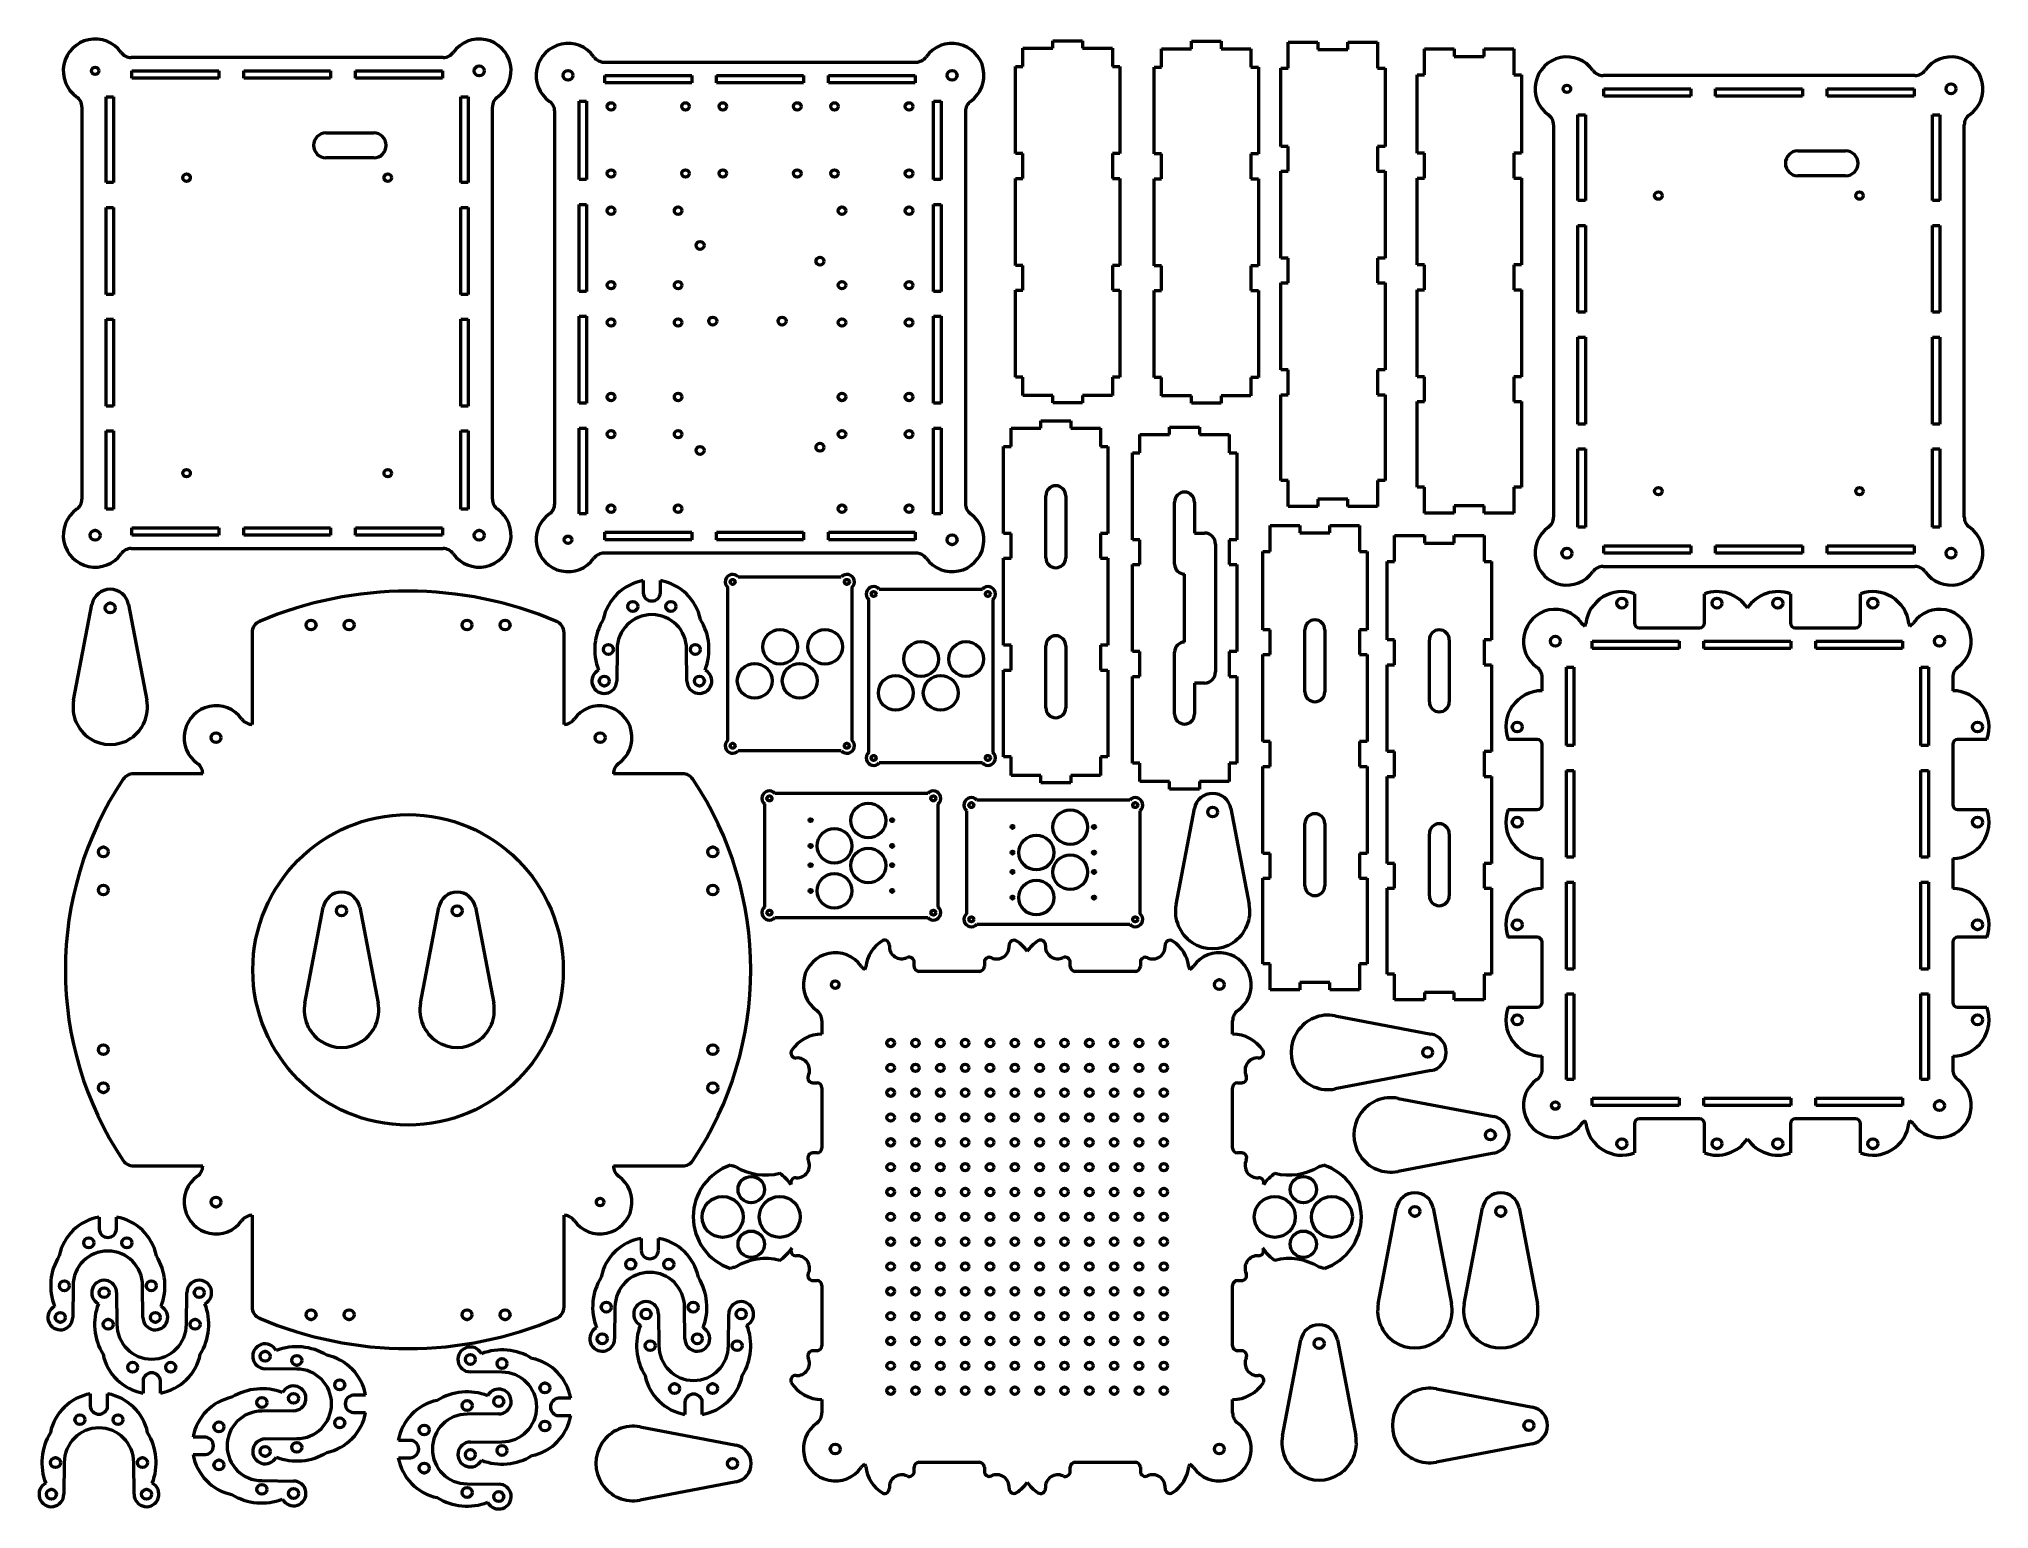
# Model space of a CAD drawing. Header units: millimetres. Extents: x 5 to 790, y 2 to 594.
import ezdxf

# ---------------------------------------------------------------- set-up
doc = ezdxf.new("R2010")
doc.units = ezdxf.units.MM
doc.layers.add('Visible (ISO)', color=7, linetype='Continuous', lineweight=50)

msp = doc.modelspace()

# ---------------------------------------------------------------- linework, layer by layer
at = {"layer": 'Visible (ISO)'}
for p, q in [((400.74, 590.49), (412.74, 590.49)), ((400.74, 583.1), (400.74, 590.49)), ((412.74, 593.49), (424.74, 593.49)), ((412.74, 590.49), (412.74, 593.49)), ((424.74, 593.49), (424.74, 590.49)), ((424.74, 590.49), (436.74, 590.49)), ((436.74, 590.49), (436.74, 583.1)), ((456.57, 590.34), (468.57, 590.34)), ((456.57, 582.95), (456.57, 590.34)), ((468.57, 593.34), (480.57, 593.34)), ((468.57, 590.34), (468.57, 593.34)), ((480.57, 593.34), (480.57, 590.34)), ((480.57, 590.34), (492.57, 590.34)), ((492.57, 590.34), (492.57, 582.95)), ((507.54, 593), (519.54, 593)), ((507.54, 582.54), (507.54, 593)), ((519.54, 593), (519.54, 590)), ((519.54, 590), (531.54, 590)), ((531.54, 593), (543.54, 593)), ((531.54, 590), (531.54, 593)), ((543.54, 593), (543.54, 582.54)), ((562.44, 590.24), (574.44, 590.24)), ((562.44, 579.78), (562.44, 590.24)), ((574.44, 590.24), (574.44, 587.24)), ((586.44, 590.24), (598.44, 590.24)), ((586.44, 587.24), (586.44, 590.24)), ((598.44, 590.24), (598.44, 579.78)), ((167.26, 586.74), (41.67, 586.74)), ((41.97, 581.4), (76.97, 581.4)), ((41.97, 578.4), (41.97, 581.4)), ((76.97, 581.4), (76.97, 578.4)), ((86.97, 578.4), (86.97, 581.4)), ((86.97, 581.4), (121.97, 581.4)), ((121.97, 581.4), (121.97, 578.4)), ((131.97, 581.4), (166.97, 581.4)), ((131.97, 578.4), (131.97, 581.4)), ((166.97, 581.4), (166.97, 578.4)), ((232.09, 584.94), (357.67, 584.94)), ((397.74, 583.1), (400.74, 583.1)), ((397.74, 548.1), (397.74, 583.1)), ((436.74, 583.1), (439.74, 583.1)), ((439.74, 583.1), (439.74, 548.1)), ((453.57, 582.95), (456.57, 582.95)), ((453.57, 547.95), (453.57, 582.95)), ((492.57, 582.95), (495.57, 582.95)), ((495.57, 582.95), (495.57, 547.95)), ((504.54, 582.54), (507.54, 582.54)), ((504.54, 551), (504.54, 582.54)), ((543.54, 582.54), (546.54, 582.54)), ((546.54, 582.54), (546.54, 551)), ((574.44, 587.24), (586.44, 587.24)), ((76.97, 578.4), (41.97, 578.4)), ((121.97, 578.4), (86.97, 578.4)), ((166.97, 578.4), (131.97, 578.4)), ((232.38, 579.6), (267.38, 579.6)), ((232.38, 576.6), (232.38, 579.6)), ((267.38, 576.6), (232.38, 576.6)), ((267.38, 579.6), (267.38, 576.6)), ((277.38, 579.6), (312.38, 579.6)), ((277.38, 576.6), (277.38, 579.6)), ((312.38, 576.6), (277.38, 576.6)), ((312.38, 579.6), (312.38, 576.6)), ((322.38, 579.6), (357.38, 579.6)), ((322.38, 576.6), (322.38, 579.6)), ((357.38, 576.6), (322.38, 576.6)), ((357.38, 579.6), (357.38, 576.6)), ((559.44, 579.78), (562.44, 579.78)), ((559.44, 548.24), (559.44, 579.78)), ((598.44, 579.78), (601.44, 579.78)), ((601.44, 579.78), (601.44, 548.24)), ((759.91, 579.52), (634.33, 579.52)), ((634.62, 574.18), (669.62, 574.18)), ((634.62, 571.18), (634.62, 574.18)), ((669.62, 574.18), (669.62, 571.18)), ((679.62, 571.18), (679.62, 574.18)), ((679.62, 574.18), (714.62, 574.18)), ((714.62, 574.18), (714.62, 571.18)), ((724.62, 574.18), (759.62, 574.18)), ((724.62, 571.18), (724.62, 574.18)), ((759.62, 574.18), (759.62, 571.18)), ((21.8, 566.86), (21.8, 408.94)), ((31.58, 536.4), (31.58, 570.93)), ((31.58, 570.93), (34.58, 570.93)), ((34.58, 570.93), (34.58, 536.4)), ((174.35, 536.4), (174.35, 570.93)), ((174.35, 570.93), (177.35, 570.93)), ((177.35, 570.93), (177.35, 536.4)), ((187.14, 408.94), (187.14, 566.86)), ((221.99, 537.6), (221.99, 569.14)), ((221.99, 569.14), (224.99, 569.14)), ((224.99, 569.14), (224.99, 537.6)), ((364.77, 537.6), (364.77, 569.14)), ((364.77, 569.14), (367.77, 569.14)), ((367.77, 569.14), (367.77, 537.6)), ((669.62, 571.18), (634.62, 571.18)), ((714.62, 571.18), (679.62, 571.18)), ((759.62, 571.18), (724.62, 571.18)), ((212.21, 407.14), (212.21, 565.06)), ((377.55, 565.06), (377.55, 407.14)), ((614.45, 559.64), (614.45, 401.72)), ((624.23, 529.18), (624.23, 563.72)), ((624.23, 563.72), (627.23, 563.72)), ((627.23, 563.72), (627.23, 529.18)), ((767.01, 529.18), (767.01, 563.72)), ((767.01, 563.72), (770.01, 563.72)), ((770.01, 563.72), (770.01, 529.18)), ((779.79, 401.72), (779.79, 559.64)), ((120.09, 556.4), (139.34, 556.4)), ((507.54, 551), (504.54, 551)), ((507.54, 541), (507.54, 551)), ((543.54, 551), (543.54, 541)), ((546.54, 551), (543.54, 551)), ((139.34, 546.4), (120.09, 546.4)), ((400.74, 548.1), (397.74, 548.1)), ((400.74, 538.1), (400.74, 548.1)), ((436.74, 548.1), (436.74, 538.1)), ((439.74, 548.1), (436.74, 548.1)), ((456.57, 547.95), (453.57, 547.95)), ((456.57, 537.95), (456.57, 547.95)), ((492.57, 547.95), (492.57, 537.95)), ((495.57, 547.95), (492.57, 547.95)), ((562.44, 548.24), (559.44, 548.24)), ((562.44, 538.24), (562.44, 548.24)), ((598.44, 548.24), (598.44, 538.24)), ((601.44, 548.24), (598.44, 548.24)), ((712.75, 549.18), (732, 549.18)), ((34.58, 536.4), (31.58, 536.4)), ((177.35, 536.4), (174.35, 536.4)), ((224.99, 537.6), (221.99, 537.6)), ((367.77, 537.6), (364.77, 537.6)), ((397.74, 538.1), (400.74, 538.1)), ((397.74, 503.1), (397.74, 538.1)), ((436.74, 538.1), (439.74, 538.1)), ((439.74, 538.1), (439.74, 503.1)), ((453.57, 537.95), (456.57, 537.95)), ((453.57, 502.95), (453.57, 537.95)), ((492.57, 537.95), (495.57, 537.95)), ((495.57, 537.95), (495.57, 502.95)), ((504.54, 541), (507.54, 541)), ((504.54, 506), (504.54, 541)), ((543.54, 541), (546.54, 541)), ((546.54, 541), (546.54, 506)), ((559.44, 538.24), (562.44, 538.24)), ((559.44, 503.24), (559.44, 538.24)), ((598.44, 538.24), (601.44, 538.24)), ((601.44, 538.24), (601.44, 503.24)), ((732, 539.18), (712.75, 539.18)), ((31.58, 491.4), (31.58, 526.4)), ((31.58, 526.4), (34.58, 526.4)), ((34.58, 526.4), (34.58, 491.4)), ((174.35, 491.4), (174.35, 526.4)), ((174.35, 526.4), (177.35, 526.4)), ((177.35, 526.4), (177.35, 491.4)), ((221.99, 492.6), (221.99, 527.6)), ((221.99, 527.6), (224.99, 527.6)), ((224.99, 527.6), (224.99, 492.6)), ((364.77, 527.6), (367.77, 527.6)), ((364.77, 492.6), (364.77, 527.6)), ((367.77, 527.6), (367.77, 492.6)), ((627.23, 529.18), (624.23, 529.18)), ((770.01, 529.18), (767.01, 529.18)), ((624.23, 484.18), (624.23, 519.18)), ((624.23, 519.18), (627.23, 519.18)), ((627.23, 519.18), (627.23, 484.18)), ((767.01, 484.18), (767.01, 519.18)), ((767.01, 519.18), (770.01, 519.18)), ((770.01, 519.18), (770.01, 484.18)), ((400.74, 503.1), (397.74, 503.1)), ((400.74, 493.1), (400.74, 503.1)), ((436.74, 503.1), (436.74, 493.1)), ((439.74, 503.1), (436.74, 503.1)), ((456.57, 502.95), (453.57, 502.95)), ((456.57, 492.95), (456.57, 502.95)), ((492.57, 502.95), (492.57, 492.95)), ((495.57, 502.95), (492.57, 502.95)), ((507.54, 506), (504.54, 506)), ((507.54, 496), (507.54, 506)), ((546.54, 506), (543.54, 506)), ((543.54, 506), (543.54, 496)), ((562.44, 503.24), (559.44, 503.24)), ((562.44, 493.24), (562.44, 503.24)), ((601.44, 503.24), (598.44, 503.24)), ((598.44, 503.24), (598.44, 493.24)), ((504.54, 496), (507.54, 496)), ((504.54, 461), (504.54, 496)), ((543.54, 496), (546.54, 496)), ((546.54, 496), (546.54, 461)), ((34.58, 491.4), (31.58, 491.4)), ((177.35, 491.4), (174.35, 491.4)), ((224.99, 492.6), (221.99, 492.6)), ((367.77, 492.6), (364.77, 492.6)), ((397.74, 493.1), (400.74, 493.1)), ((397.74, 458.1), (397.74, 493.1)), ((436.74, 493.1), (439.74, 493.1)), ((439.74, 493.1), (439.74, 458.1)), ((453.57, 492.95), (456.57, 492.95)), ((453.57, 457.95), (453.57, 492.95)), ((492.57, 492.95), (495.57, 492.95)), ((495.57, 492.95), (495.57, 457.95)), ((559.44, 493.24), (562.44, 493.24)), ((559.44, 458.24), (559.44, 493.24)), ((598.44, 493.24), (601.44, 493.24)), ((601.44, 493.24), (601.44, 458.24)), ((31.58, 446.4), (31.58, 481.4)), ((31.58, 481.4), (34.58, 481.4)), ((34.58, 481.4), (34.58, 446.4)), ((174.35, 446.4), (174.35, 481.4)), ((174.35, 481.4), (177.35, 481.4)), ((177.35, 481.4), (177.35, 446.4)), ((221.99, 447.6), (221.99, 482.6)), ((221.99, 482.6), (224.99, 482.6)), ((224.99, 482.6), (224.99, 447.6)), ((364.77, 482.6), (367.77, 482.6)), ((364.77, 447.6), (364.77, 482.6)), ((367.77, 482.6), (367.77, 447.6)), ((627.23, 484.18), (624.23, 484.18)), ((770.01, 484.18), (767.01, 484.18)), ((624.23, 439.18), (624.23, 474.18)), ((624.23, 474.18), (627.23, 474.18)), ((627.23, 474.18), (627.23, 439.18)), ((767.01, 439.18), (767.01, 474.18)), ((767.01, 474.18), (770.01, 474.18)), ((770.01, 474.18), (770.01, 439.18)), ((400.74, 458.1), (397.74, 458.1)), ((400.74, 450.71), (400.74, 458.1)), ((436.74, 458.1), (436.74, 450.71)), ((439.74, 458.1), (436.74, 458.1)), ((456.57, 457.95), (453.57, 457.95)), ((456.57, 450.56), (456.57, 457.95)), ((492.57, 457.95), (492.57, 450.56)), ((495.57, 457.95), (492.57, 457.95)), ((507.54, 461), (504.54, 461)), ((507.54, 451), (507.54, 461)), ((543.54, 461), (543.54, 451)), ((546.54, 461), (543.54, 461)), ((562.44, 458.24), (559.44, 458.24)), ((562.44, 448.24), (562.44, 458.24)), ((598.44, 458.24), (598.44, 448.24)), ((601.44, 458.24), (598.44, 458.24)), ((224.99, 447.6), (221.99, 447.6)), ((367.77, 447.6), (364.77, 447.6)), ((412.74, 450.71), (400.74, 450.71)), ((412.74, 447.71), (412.74, 450.71)), ((424.74, 447.71), (412.74, 447.71)), ((424.74, 450.71), (424.74, 447.71)), ((436.74, 450.71), (424.74, 450.71)), ((468.57, 450.56), (456.57, 450.56)), ((468.57, 447.56), (468.57, 450.56)), ((480.57, 450.56), (480.57, 447.56)), ((492.57, 450.56), (480.57, 450.56)), ((504.54, 451), (507.54, 451)), ((504.54, 416.47), (504.54, 451)), ((543.54, 451), (546.54, 451)), ((546.54, 451), (546.54, 416.47)), ((559.44, 448.24), (562.44, 448.24)), ((559.44, 413.71), (559.44, 448.24)), ((598.44, 448.24), (601.44, 448.24)), ((601.44, 448.24), (601.44, 413.71)), ((34.58, 446.4), (31.58, 446.4)), ((177.35, 446.4), (174.35, 446.4)), ((407.96, 440.52), (419.96, 440.52)), ((407.96, 437.52), (407.96, 440.52)), ((419.96, 440.52), (419.96, 437.52)), ((480.57, 447.56), (468.57, 447.56)), ((31.58, 404.86), (31.58, 436.4)), ((31.58, 436.4), (34.58, 436.4)), ((34.58, 436.4), (34.58, 404.86)), ((174.35, 404.86), (174.35, 436.4)), ((174.35, 436.4), (177.35, 436.4)), ((177.35, 436.4), (177.35, 404.86)), ((221.99, 437.6), (224.99, 437.6)), ((221.99, 403.06), (221.99, 437.6)), ((224.99, 437.6), (224.99, 403.06)), ((364.77, 403.06), (364.77, 437.6)), ((364.77, 437.6), (367.77, 437.6)), ((367.77, 437.6), (367.77, 403.06)), ((395.96, 437.52), (407.96, 437.52)), ((395.96, 430.13), (395.96, 437.52)), ((419.96, 437.52), (431.96, 437.52)), ((431.96, 437.52), (431.96, 430.13)), ((447.82, 434.98), (459.82, 434.98)), ((447.82, 427.59), (447.82, 434.98)), ((459.82, 437.98), (471.82, 437.98)), ((459.82, 434.98), (459.82, 437.98)), ((471.82, 437.98), (471.82, 434.98)), ((471.82, 434.98), (483.82, 434.98)), ((483.82, 434.98), (483.82, 427.59)), ((627.23, 439.18), (624.23, 439.18)), ((770.01, 439.18), (767.01, 439.18)), ((392.96, 430.13), (395.96, 430.13)), ((392.96, 395.13), (392.96, 430.13)), ((431.96, 430.13), (434.96, 430.13)), ((434.96, 430.13), (434.96, 395.13)), ((444.82, 427.59), (447.82, 427.59)), ((444.82, 392.59), (444.82, 427.59)), ((483.82, 427.59), (486.82, 427.59)), ((486.82, 427.59), (486.82, 392.59)), ((624.23, 397.64), (624.23, 429.18)), ((624.23, 429.18), (627.23, 429.18)), ((627.23, 429.18), (627.23, 397.64)), ((767.01, 397.64), (767.01, 429.18)), ((767.01, 429.18), (770.01, 429.18)), ((770.01, 429.18), (770.01, 397.64)), ((507.54, 416.47), (504.54, 416.47)), ((507.54, 406), (507.54, 416.47)), ((543.54, 416.47), (543.54, 406)), ((546.54, 416.47), (543.54, 416.47)), ((409.96, 385.33), (409.96, 410.33)), ((417.96, 410.33), (417.96, 385.33)), ((519.54, 409), (519.54, 406)), ((531.54, 409), (519.54, 409)), ((531.54, 406), (531.54, 409)), ((562.44, 413.71), (559.44, 413.71)), ((562.44, 403.24), (562.44, 413.71)), ((598.44, 413.71), (598.44, 403.24)), ((601.44, 413.71), (598.44, 413.71)), ((34.58, 404.86), (31.58, 404.86)), ((177.35, 404.86), (174.35, 404.86)), ((224.99, 403.06), (221.99, 403.06)), ((367.77, 403.06), (364.77, 403.06)), ((461.82, 382.79), (461.82, 407.79)), ((469.82, 407.79), (469.82, 395.29)), ((519.54, 406), (507.54, 406)), ((543.54, 406), (531.54, 406)), ((574.44, 403.24), (562.44, 403.24)), ((574.44, 406.24), (574.44, 403.24)), ((586.44, 406.24), (574.44, 406.24)), ((586.44, 403.24), (586.44, 406.24)), ((598.44, 403.24), (586.44, 403.24)), ((41.97, 394.4), (41.97, 397.4)), ((41.97, 397.4), (76.97, 397.4)), ((76.97, 394.4), (41.97, 394.4)), ((76.97, 397.4), (76.97, 394.4)), ((86.97, 394.4), (86.97, 397.4)), ((86.97, 397.4), (121.97, 397.4)), ((121.97, 394.4), (86.97, 394.4)), ((121.97, 397.4), (121.97, 394.4)), ((131.97, 394.4), (131.97, 397.4)), ((131.97, 397.4), (166.97, 397.4)), ((166.97, 394.4), (131.97, 394.4)), ((166.97, 397.4), (166.97, 394.4)), ((232.38, 395.6), (267.38, 395.6)), ((232.38, 392.6), (232.38, 395.6)), ((267.38, 395.6), (267.38, 392.6)), ((277.38, 395.6), (312.38, 395.6)), ((277.38, 392.6), (277.38, 395.6)), ((312.38, 395.6), (312.38, 392.6)), ((322.38, 395.6), (357.38, 395.6)), ((322.38, 392.6), (322.38, 395.6)), ((357.38, 395.6), (357.38, 392.6)), ((395.96, 395.13), (392.96, 395.13)), ((395.96, 385.13), (395.96, 395.13)), ((431.96, 395.13), (431.96, 385.13)), ((434.96, 395.13), (431.96, 395.13)), ((469.82, 395.29), (473.82, 395.29)), ((500.3, 398.33), (512.3, 398.33)), ((500.3, 387.87), (500.3, 398.33)), ((512.3, 398.33), (512.3, 395.33)), ((512.3, 395.33), (524.3, 395.33)), ((524.3, 398.33), (536.3, 398.33)), ((524.3, 395.33), (524.3, 398.33)), ((536.3, 398.33), (536.3, 387.87)), ((550.4, 394.28), (562.4, 394.28)), ((550.4, 383.81), (550.4, 394.28)), ((562.4, 394.28), (562.4, 391.28)), ((574.4, 394.28), (586.4, 394.28)), ((574.4, 391.28), (574.4, 394.28)), ((586.4, 394.28), (586.4, 383.81)), ((627.23, 397.64), (624.23, 397.64)), ((770.01, 397.64), (767.01, 397.64)), ((41.67, 389.06), (167.26, 389.06)), ((357.67, 387.26), (232.09, 387.26)), ((267.38, 392.6), (232.38, 392.6)), ((312.38, 392.6), (277.38, 392.6)), ((357.38, 392.6), (322.38, 392.6)), ((392.96, 385.13), (395.96, 385.13)), ((392.96, 350.13), (392.96, 385.13)), ((431.96, 385.13), (434.96, 385.13)), ((434.96, 385.13), (434.96, 350.13)), ((447.82, 392.59), (444.82, 392.59)), ((447.82, 382.59), (447.82, 392.59)), ((478.3, 390.82), (478.3, 339.37)), ((483.82, 392.59), (483.82, 382.59)), ((486.82, 392.59), (483.82, 392.59)), ((497.3, 387.87), (500.3, 387.87)), ((497.3, 356.33), (497.3, 387.87)), ((536.3, 387.87), (539.3, 387.87)), ((539.3, 387.87), (539.3, 356.33)), ((562.4, 391.28), (574.4, 391.28)), ((634.62, 387.18), (634.62, 390.18)), ((634.62, 390.18), (669.62, 390.18)), ((669.62, 387.18), (634.62, 387.18)), ((669.62, 390.18), (669.62, 387.18)), ((679.62, 387.18), (679.62, 390.18)), ((679.62, 390.18), (714.62, 390.18)), ((714.62, 387.18), (679.62, 387.18)), ((714.62, 390.18), (714.62, 387.18)), ((724.62, 387.18), (724.62, 390.18)), ((724.62, 390.18), (759.62, 390.18)), ((759.62, 387.18), (724.62, 387.18)), ((759.62, 390.18), (759.62, 387.18)), ((286.08, 377.64), (327.61, 377.64)), ((444.82, 382.59), (447.82, 382.59)), ((444.82, 347.59), (444.82, 382.59)), ((465.82, 351.39), (465.82, 378.79)), ((483.82, 382.59), (486.82, 382.59)), ((486.82, 382.59), (486.82, 347.59)), ((547.4, 383.81), (550.4, 383.81)), ((547.4, 352.28), (547.4, 383.81)), ((586.4, 383.81), (589.4, 383.81)), ((589.4, 383.81), (589.4, 352.28)), ((634.33, 381.84), (759.91, 381.84)), ((247.82, 376.13), (247.82, 371.17)), ((254.8, 371.17), (254.8, 376.13)), ((281.85, 311.87), (281.85, 373.4)), ((331.85, 373.4), (331.85, 311.87)), ((342.87, 372.75), (384.4, 372.75)), ((646.95, 370.81), (646.95, 359.09)), ((675.16, 359.09), (675.16, 370.81)), ((709.75, 370.81), (709.75, 359.09)), ((737.96, 359.09), (737.96, 370.81)), ((18.49, 327.95), (25.86, 366.54)), ((40.59, 366.54), (47.96, 327.95)), ((338.63, 306.99), (338.63, 368.52)), ((388.63, 368.52), (388.63, 306.99)), ((90.35, 355.12), (90.35, 318.26)), ((215.94, 318.26), (215.94, 355.12)), ((500.3, 356.33), (497.3, 356.33)), ((500.3, 346.33), (500.3, 356.33)), ((514.3, 331.36), (514.3, 356.36)), ((522.3, 356.36), (522.3, 331.36)), ((536.3, 356.33), (536.3, 346.33)), ((539.3, 356.33), (536.3, 356.33)), ((648.95, 357.09), (673.16, 357.09)), ((711.75, 357.09), (735.96, 357.09)), ((237.31, 348.44), (237.16, 335.7)), ((265.46, 335.7), (265.31, 348.44)), ((395.96, 350.13), (392.96, 350.13)), ((395.96, 340.13), (395.96, 350.13)), ((409.96, 324.93), (409.96, 349.93)), ((417.96, 349.93), (417.96, 324.93)), ((431.96, 350.13), (431.96, 340.13)), ((434.96, 350.13), (431.96, 350.13)), ((447.82, 347.59), (444.82, 347.59)), ((447.82, 337.59), (447.82, 347.59)), ((461.82, 322.39), (461.82, 347.39)), ((483.82, 347.59), (483.82, 337.59)), ((486.82, 347.59), (483.82, 347.59)), ((497.3, 346.33), (500.3, 346.33)), ((497.3, 311.33), (497.3, 346.33)), ((536.3, 346.33), (539.3, 346.33)), ((539.3, 346.33), (539.3, 311.33)), ((550.4, 352.28), (547.4, 352.28)), ((550.4, 342.28), (550.4, 352.28)), ((564.4, 327.31), (564.4, 352.31)), ((572.4, 352.31), (572.4, 327.31)), ((586.4, 352.28), (586.4, 342.28)), ((589.4, 352.28), (586.4, 352.28)), ((629.96, 351.75), (664.96, 351.75)), ((629.96, 348.75), (629.96, 351.75)), ((664.96, 348.75), (629.96, 348.75)), ((664.96, 351.75), (664.96, 348.75)), ((674.96, 351.75), (709.96, 351.75)), ((674.96, 348.75), (674.96, 351.75)), ((709.96, 348.75), (674.96, 348.75)), ((709.96, 351.75), (709.96, 348.75)), ((719.96, 351.75), (754.96, 351.75)), ((719.96, 348.75), (719.96, 351.75)), ((754.96, 348.75), (719.96, 348.75)), ((754.96, 351.75), (754.96, 348.75)), ((392.96, 340.13), (395.96, 340.13)), ((392.96, 305.13), (392.96, 340.13)), ((431.96, 340.13), (434.96, 340.13)), ((434.96, 340.13), (434.96, 305.13)), ((547.4, 342.28), (550.4, 342.28)), ((547.4, 307.28), (547.4, 342.28)), ((586.4, 342.28), (589.4, 342.28)), ((589.4, 342.28), (589.4, 307.28)), ((619.57, 309.75), (619.57, 341.28)), ((619.57, 341.28), (622.57, 341.28)), ((622.57, 341.28), (622.57, 309.75)), ((762.34, 341.28), (765.34, 341.28)), ((762.34, 309.75), (762.34, 341.28)), ((765.34, 341.28), (765.34, 309.75)), ((444.82, 337.59), (447.82, 337.59)), ((444.82, 302.59), (444.82, 337.59)), ((469.82, 334.89), (469.82, 322.39)), ((473.82, 334.89), (469.82, 334.89)), ((483.82, 337.59), (486.82, 337.59)), ((486.82, 337.59), (486.82, 302.59)), ((609.79, 331.83), (609.79, 337.21)), ((775.13, 337.21), (775.13, 331.83)), ((327.61, 307.64), (286.08, 307.64)), ((500.3, 311.33), (497.3, 311.33)), ((500.3, 301.33), (500.3, 311.33)), ((539.3, 311.33), (536.3, 311.33)), ((536.3, 311.33), (536.3, 301.33)), ((550.4, 307.28), (547.4, 307.28)), ((550.4, 297.28), (550.4, 307.28)), ((589.4, 307.28), (586.4, 307.28)), ((586.4, 307.28), (586.4, 297.28)), ((607.79, 312.16), (596.06, 312.16)), ((609.79, 285.95), (609.79, 310.16)), ((622.57, 309.75), (619.57, 309.75)), ((765.34, 309.75), (762.34, 309.75)), ((775.13, 310.16), (775.13, 285.95)), ((788.85, 312.16), (777.13, 312.16)), ((384.4, 302.75), (342.87, 302.75)), ((395.96, 305.13), (392.96, 305.13)), ((395.96, 297.74), (395.96, 305.13)), ((431.96, 305.13), (431.96, 297.74)), ((434.96, 305.13), (431.96, 305.13)), ((447.82, 302.59), (444.82, 302.59)), ((447.82, 295.21), (447.82, 302.59)), ((483.82, 302.59), (483.82, 295.21)), ((486.82, 302.59), (483.82, 302.59)), ((497.3, 301.33), (500.3, 301.33)), ((497.3, 266.33), (497.3, 301.33)), ((536.3, 301.33), (539.3, 301.33)), ((539.3, 301.33), (539.3, 266.33)), ((619.57, 299.75), (622.57, 299.75)), ((619.57, 264.75), (619.57, 299.75)), ((622.57, 299.75), (622.57, 264.75)), ((762.34, 264.75), (762.34, 299.75)), ((762.34, 299.75), (765.34, 299.75)), ((765.34, 299.75), (765.34, 264.75)), ((70.47, 298.38), (42.61, 298.38)), ((263.68, 298.38), (235.81, 298.38)), ((407.96, 297.74), (395.96, 297.74)), ((407.96, 294.74), (407.96, 297.74)), ((419.96, 294.74), (407.96, 294.74)), ((419.96, 297.74), (419.96, 294.74)), ((431.96, 297.74), (419.96, 297.74)), ((459.82, 295.21), (447.82, 295.21)), ((459.82, 292.21), (459.82, 295.21)), ((471.82, 292.21), (459.82, 292.21)), ((471.82, 295.21), (471.82, 292.21)), ((483.82, 295.21), (471.82, 295.21)), ((547.4, 297.28), (550.4, 297.28)), ((547.4, 262.28), (547.4, 297.28)), ((586.4, 297.28), (589.4, 297.28)), ((589.4, 297.28), (589.4, 262.28)), ((296.66, 286.22), (296.66, 244.69)), ((362.42, 290.45), (300.89, 290.45)), ((366.66, 244.69), (366.66, 286.22)), ((377.97, 283.51), (377.97, 241.99)), ((443.73, 287.75), (382.2, 287.75)), ((447.97, 241.99), (447.97, 283.51)), ((462.4, 245.78), (469.76, 284.37)), ((484.5, 284.37), (491.87, 245.78)), ((596.06, 283.95), (607.79, 283.95)), ((777.13, 283.95), (788.85, 283.95)), ((514.3, 253.3), (514.3, 278.3)), ((522.3, 278.3), (522.3, 253.3)), ((564.4, 249.24), (564.4, 274.24)), ((572.4, 274.24), (572.4, 249.24)), ((500.3, 266.33), (497.3, 266.33)), ((500.3, 256.33), (500.3, 266.33)), ((536.3, 266.33), (536.3, 256.33)), ((539.3, 266.33), (536.3, 266.33)), ((550.4, 262.28), (547.4, 262.28)), ((550.4, 252.28), (550.4, 262.28)), ((586.4, 262.28), (586.4, 252.28)), ((589.4, 262.28), (586.4, 262.28)), ((609.79, 252.2), (609.79, 264.29)), ((622.57, 264.75), (619.57, 264.75)), ((765.34, 264.75), (762.34, 264.75)), ((775.13, 264.29), (775.13, 252.2)), ((497.3, 256.33), (500.3, 256.33)), ((497.3, 221.79), (497.3, 256.33)), ((536.3, 256.33), (539.3, 256.33)), ((539.3, 256.33), (539.3, 221.79)), ((547.4, 252.28), (550.4, 252.28)), ((547.4, 217.74), (547.4, 252.28)), ((586.4, 252.28), (589.4, 252.28)), ((589.4, 252.28), (589.4, 217.74)), ((619.57, 219.75), (619.57, 254.75)), ((619.57, 254.75), (622.57, 254.75)), ((622.57, 254.75), (622.57, 219.75)), ((762.34, 254.75), (765.34, 254.75)), ((762.34, 219.75), (762.34, 254.75)), ((765.34, 254.75), (765.34, 219.75)), ((111.61, 206), (118.98, 244.59)), ((133.71, 244.59), (141.08, 206)), ((158.16, 206), (165.52, 244.59)), ((180.26, 244.59), (187.62, 206)), ((300.89, 240.45), (362.42, 240.45)), ((382.2, 237.75), (443.73, 237.75)), ((607.79, 232.54), (596.06, 232.54)), ((609.79, 206.33), (609.79, 230.54)), ((775.13, 230.54), (775.13, 206.33)), ((788.85, 232.54), (777.13, 232.54)), ((356.94, 220.81), (356.94, 222.51)), ((385.2, 222.49), (385.2, 220.8)), ((419.78, 220.81), (419.78, 222.51)), ((448.03, 222.49), (448.03, 220.81)), ((500.3, 221.79), (497.3, 221.79)), ((500.3, 211.33), (500.3, 221.79)), ((536.3, 221.79), (536.3, 211.33)), ((539.3, 221.79), (536.3, 221.79)), ((383.2, 218.81), (358.99, 218.81)), ((446.03, 218.81), (421.78, 218.81)), ((512.3, 214.33), (512.3, 211.33)), ((524.3, 214.33), (512.3, 214.33)), ((524.3, 211.33), (524.3, 214.33)), ((550.4, 217.74), (547.4, 217.74)), ((550.4, 207.28), (550.4, 217.74)), ((586.4, 217.74), (586.4, 207.28)), ((589.4, 217.74), (586.4, 217.74)), ((622.57, 219.75), (619.57, 219.75)), ((765.34, 219.75), (762.34, 219.75)), ((512.3, 211.33), (500.3, 211.33)), ((536.3, 211.33), (524.3, 211.33)), ((562.4, 207.28), (550.4, 207.28)), ((562.4, 210.28), (562.4, 207.28)), ((574.4, 210.28), (562.4, 210.28)), ((574.4, 207.28), (574.4, 210.28)), ((586.4, 207.28), (574.4, 207.28)), ((596.06, 204.33), (607.79, 204.33)), ((619.57, 209.75), (622.57, 209.75)), ((619.57, 175.21), (619.57, 209.75)), ((622.57, 209.75), (622.57, 175.21)), ((762.34, 209.75), (765.34, 209.75)), ((762.34, 175.21), (762.34, 209.75)), ((765.34, 209.75), (765.34, 175.21)), ((777.13, 204.33), (788.85, 204.33)), ((319.82, 198.93), (319.82, 193.55)), ((485.16, 193.55), (485.16, 198.93)), ((526.51, 200.92), (565.1, 193.56)), ((609.79, 179.28), (609.79, 184.66)), ((775.13, 184.66), (775.13, 179.28)), ((316.14, 173.93), (317.82, 173.93)), ((487.16, 173.93), (488.83, 173.93)), ((565.1, 178.82), (526.51, 171.45)), ((622.57, 175.21), (619.57, 175.21)), ((765.34, 175.21), (762.34, 175.21)), ((319.82, 171.93), (319.82, 147.68)), ((485.16, 147.68), (485.16, 171.93)), ((551.78, 167.67), (590.37, 160.31)), ((629.96, 167.75), (664.96, 167.75)), ((629.96, 164.75), (629.96, 167.75)), ((664.96, 167.75), (664.96, 164.75)), ((674.96, 167.75), (709.96, 167.75)), ((674.96, 164.75), (674.96, 167.75)), ((709.96, 167.75), (709.96, 164.75)), ((719.96, 167.75), (754.96, 167.75)), ((719.96, 164.75), (719.96, 167.75)), ((754.96, 167.75), (754.96, 164.75)), ((664.96, 164.75), (629.96, 164.75)), ((646.95, 157.41), (646.95, 145.68)), ((673.16, 159.41), (648.95, 159.41)), ((709.96, 164.75), (674.96, 164.75)), ((675.16, 145.68), (675.16, 157.41)), ((709.75, 157.41), (709.75, 145.68)), ((735.96, 159.41), (711.75, 159.41)), ((754.96, 164.75), (719.96, 164.75)), ((737.96, 145.68), (737.96, 157.41)), ((317.82, 145.68), (316.12, 145.68)), ((488.86, 145.68), (487.16, 145.68)), ((590.37, 145.57), (551.78, 138.21)), ((42.61, 140.45), (70.47, 140.45)), ((235.81, 140.45), (263.68, 140.45)), ((28.75, 119.89), (28.75, 114.94)), ((35.73, 114.94), (35.73, 119.89)), ((90.35, 120.58), (90.35, 83.71)), ((215.94, 83.71), (215.94, 120.58)), ((543.83, 84.98), (551.2, 123.57)), ((565.93, 123.57), (573.3, 84.98)), ((578.41, 84.98), (585.78, 123.57)), ((600.51, 123.57), (607.88, 84.98)), ((246.98, 111.3), (246.98, 106.34)), ((253.96, 106.34), (253.96, 111.3)), ((316.14, 94.3), (317.82, 94.3)), ((487.16, 94.3), (488.83, 94.3)), ((18.24, 92.2), (18.1, 79.46)), ((35.76, 89.43), (35.91, 76.69)), ((46.39, 79.46), (46.24, 92.2)), ((63.91, 76.69), (64.06, 89.43)), ((319.82, 92.3), (319.82, 68.05)), ((485.16, 68.05), (485.16, 92.3)), ((236.47, 83.6), (236.32, 70.86)), ((253.99, 80.83), (254.14, 68.09)), ((264.62, 70.86), (264.47, 83.6)), ((282.14, 68.09), (282.29, 80.83)), ((317.82, 66.05), (316.12, 66.05)), ((488.86, 66.05), (487.16, 66.05)), ((505.26, 31.78), (512.63, 70.37)), ((527.36, 70.37), (534.73, 31.78)), ((108.33, 58.66), (95.59, 58.81)), ((190.96, 57.39), (178.22, 57.54)), ((25.19, 48.69), (25.19, 43.73)), ((32.17, 43.73), (32.17, 48.69)), ((46.42, 53.95), (46.42, 48.99)), ((53.4, 48.99), (53.4, 53.95)), ((136.02, 48.15), (131.06, 48.15)), ((567.3, 50.69), (605.9, 43.33)), ((107.03, 41.88), (94.29, 41.73)), ((131.06, 41.17), (136.02, 41.17)), ((189.66, 40.61), (176.92, 40.47)), ((218.66, 46.88), (213.7, 46.88)), ((213.7, 39.91), (218.66, 39.91)), ((264.65, 45.35), (264.65, 40.39)), ((271.63, 40.39), (271.63, 45.35)), ((319.82, 46.39), (319.82, 41.01)), ((485.16, 41.01), (485.16, 46.39)), ((246.61, 35.35), (285.21, 27.99)), ((71.56, 31.22), (66.6, 31.22)), ((66.6, 24.24), (71.56, 24.24)), ((95.59, 30.51), (108.33, 30.66)), ((154.19, 29.96), (149.23, 29.96)), ((178.22, 29.25), (190.96, 29.39)), ((605.9, 28.59), (567.3, 21.23)), ((14.68, 20.99), (14.53, 8.25)), ((42.83, 8.25), (42.68, 20.99)), ((149.23, 22.98), (154.19, 22.98)), ((356.94, 17.43), (356.94, 19.13)), ((358.94, 21.13), (383.2, 21.13)), ((385.2, 19.13), (385.2, 17.46)), ((419.78, 17.43), (419.78, 19.13)), ((421.78, 21.13), (446.03, 21.13)), ((448.03, 19.13), (448.03, 17.46)), ((94.29, 13.73), (107.03, 13.58)), ((176.92, 12.47), (189.66, 12.32)), ((285.21, 13.25), (246.61, 5.89))]:
    msp.add_line(p, q, dxfattribs=at)
for centre, radius in [((27.14, 581.4), 1.5), ((181.8, 581.4), 2), ((217.55, 579.6), 2), ((372.21, 579.6), 2), ((619.79, 574.18), 1.5), ((774.45, 574.18), 2), ((234.88, 567.1), 1.5), ((264.88, 567.1), 1.5), ((279.88, 567.1), 1.5), ((309.88, 567.1), 1.5), ((324.88, 567.1), 1.5), ((354.88, 567.1), 1.5), ((63.97, 538.4), 1.5), ((144.97, 538.4), 1.5), ((234.88, 540.1), 1.5), ((264.88, 540.1), 1.5), ((279.88, 540.1), 1.5), ((309.88, 540.1), 1.5), ((324.88, 540.1), 1.5), ((354.88, 540.1), 1.5), ((234.88, 525.1), 1.5), ((261.88, 525.1), 1.5), ((327.88, 525.1), 1.5), ((354.88, 525.1), 1.5), ((656.62, 531.18), 1.5), ((737.62, 531.18), 1.5), ((270.75, 511.12), 1.59), ((319.01, 504.77), 1.59), ((234.88, 495.1), 1.5), ((261.88, 495.1), 1.5), ((327.88, 495.1), 1.5), ((354.88, 495.1), 1.5), ((234.88, 480.1), 1.5), ((261.88, 480.1), 1.5), ((275.83, 480.64), 1.59), ((303.77, 480.64), 1.59), ((327.88, 480.1), 1.5), ((354.88, 480.1), 1.5), ((234.88, 450.1), 1.5), ((261.88, 450.1), 1.5), ((327.88, 450.1), 1.5), ((354.88, 450.1), 1.5), ((234.88, 435.1), 1.5), ((261.88, 435.1), 1.5), ((327.88, 435.1), 1.5), ((354.88, 435.1), 1.5), ((270.75, 428.57), 1.59), ((319.01, 429.84), 1.59), ((63.97, 419.4), 1.5), ((144.97, 419.4), 1.5), ((656.62, 412.18), 1.5), ((737.62, 412.18), 1.5), ((234.88, 405.1), 1.5), ((261.88, 405.1), 1.5), ((327.88, 405.1), 1.5), ((354.88, 405.1), 1.5), ((27.14, 394.4), 2), ((181.8, 394.4), 2), ((217.55, 392.6), 1.5), ((372.21, 392.6), 2), ((619.79, 387.18), 2), ((774.45, 387.18), 2), ((283.85, 375.64), 1), ((329.85, 375.64), 1), ((340.63, 370.75), 1), ((386.63, 370.75), 1), ((641.91, 367.09), 2), ((680.21, 367.09), 2), ((704.71, 367.09), 2), ((743, 367.09), 2), ((33.22, 365.14), 2), ((243.64, 365.73), 2), ((258.97, 365.73), 2), ((114.08, 358.28), 2), ((129.41, 358.28), 2), ((176.88, 358.28), 2), ((192.21, 358.28), 2), ((302.97, 349.46), 7), ((321.08, 349.46), 7), ((615.13, 351.75), 2), ((769.79, 351.75), 2), ((233.81, 348.44), 2), ((268.81, 348.44), 2), ((359.75, 344.58), 7), ((377.87, 344.58), 7), ((232.16, 335.7), 2), ((270.46, 335.7), 2), ((292.73, 335.81), 7), ((310.85, 335.81), 7), ((349.52, 330.93), 7), ((367.63, 330.93), 7), ((75.81, 312.92), 2), ((230.47, 312.92), 2), ((599.79, 317.21), 2), ((785.13, 317.21), 2), ((283.85, 309.64), 1), ((329.85, 309.64), 1), ((340.63, 304.75), 1), ((386.63, 304.75), 1), ((298.66, 288.45), 1), ((338.48, 279.57), 7), ((364.66, 288.45), 1), ((379.97, 285.75), 1), ((419.8, 276.87), 7), ((445.97, 285.75), 1), ((477.13, 282.97), 2), ((153.14, 219.42), 62.5), ((315.26, 279.69), 0.6), ((324.83, 269.33), 7), ((348.05, 279.69), 0.6), ((396.58, 276.98), 0.6), ((429.36, 276.98), 0.6), ((599.79, 278.91), 2), ((785.13, 278.91), 2), ((30.45, 266.9), 2), ((275.84, 266.9), 2), ((315.26, 269.33), 0.6), ((338.48, 261.45), 7), ((348.05, 269.33), 0.6), ((396.58, 266.63), 0.6), ((406.14, 266.63), 7), ((429.36, 266.63), 0.6), ((315.26, 261.57), 0.6), ((348.05, 261.57), 0.6), ((396.58, 258.87), 0.6), ((419.8, 258.75), 7), ((429.36, 258.87), 0.6), ((30.45, 251.56), 2), ((275.84, 251.56), 2), ((315.26, 251.22), 0.6), ((324.83, 251.22), 7), ((348.05, 251.22), 0.6), ((406.14, 248.51), 7), ((126.34, 243.19), 2), ((172.89, 243.19), 2), ((298.66, 242.45), 1), ((364.66, 242.45), 1), ((396.58, 248.51), 0.6), ((429.36, 248.51), 0.6), ((379.97, 239.75), 1), ((445.97, 239.75), 1), ((599.79, 237.58), 2), ((785.13, 237.58), 2), ((325.16, 213.47), 1.5), ((479.82, 213.47), 2), ((599.79, 199.28), 2), ((785.13, 199.28), 2), ((30.45, 187.27), 2), ((275.84, 187.27), 2), ((347.49, 189.97), 1.5), ((357.49, 189.97), 1.5), ((367.49, 189.97), 1.5), ((377.49, 189.97), 1.5), ((387.49, 189.97), 1.5), ((397.49, 189.97), 1.5), ((407.49, 189.97), 1.5), ((417.49, 189.97), 1.5), ((427.49, 189.97), 1.5), ((437.49, 189.97), 1.5), ((447.49, 189.97), 1.5), ((457.49, 189.97), 1.5), ((347.49, 179.97), 1.5), ((357.49, 179.97), 1.5), ((367.49, 179.97), 1.5), ((377.49, 179.97), 1.5), ((387.49, 179.97), 1.5), ((397.49, 179.97), 1.5), ((407.49, 179.97), 1.5), ((417.49, 179.97), 1.5), ((427.49, 179.97), 1.5), ((437.49, 179.97), 1.5), ((447.49, 179.97), 1.5), ((457.49, 179.97), 1.5), ((563.7, 186.19), 2), ((30.45, 171.94), 2), ((275.84, 171.94), 2), ((347.49, 169.97), 1.5), ((357.49, 169.97), 1.5), ((367.49, 169.97), 1.5), ((377.49, 169.97), 1.5), ((387.49, 169.97), 1.5), ((397.49, 169.97), 1.5), ((407.49, 169.97), 1.5), ((417.49, 169.97), 1.5), ((427.49, 169.97), 1.5), ((437.49, 169.97), 1.5), ((447.49, 169.97), 1.5), ((457.49, 169.97), 1.5), ((615.13, 164.75), 1.5), ((769.79, 164.75), 2), ((347.49, 159.97), 1.5), ((357.49, 159.97), 1.5), ((367.49, 159.97), 1.5), ((377.49, 159.97), 1.5), ((387.49, 159.97), 1.5), ((397.49, 159.97), 1.5), ((407.49, 159.97), 1.5), ((417.49, 159.97), 1.5), ((427.49, 159.97), 1.5), ((437.49, 159.97), 1.5), ((447.49, 159.97), 1.5), ((457.49, 159.97), 1.5), ((347.49, 149.97), 1.5), ((357.49, 149.97), 1.5), ((367.49, 149.97), 1.5), ((377.49, 149.97), 1.5), ((387.49, 149.97), 1.5), ((397.49, 149.97), 1.5), ((407.49, 149.97), 1.5), ((417.49, 149.97), 1.5), ((427.49, 149.97), 1.5), ((437.49, 149.97), 1.5), ((447.49, 149.97), 1.5), ((457.49, 149.97), 1.5), ((588.97, 152.94), 2), ((641.91, 149.41), 2), ((680.21, 149.41), 2), ((704.71, 149.41), 2), ((743, 149.41), 2), ((347.49, 139.97), 1.5), ((357.49, 139.97), 1.5), ((367.49, 139.97), 1.5), ((377.49, 139.97), 1.5), ((387.49, 139.97), 1.5), ((397.49, 139.97), 1.5), ((407.49, 139.97), 1.5), ((417.49, 139.97), 1.5), ((427.49, 139.97), 1.5), ((437.49, 139.97), 1.5), ((447.49, 139.97), 1.5), ((457.49, 139.97), 1.5), ((291.32, 130.94), 5.3), ((513.66, 130.94), 5.3), ((75.81, 125.92), 2), ((230.47, 125.92), 1.5), ((279.82, 119.94), 8.25), ((302.82, 119.94), 8.25), ((347.49, 129.97), 1.5), ((357.49, 129.97), 1.5), ((367.49, 129.97), 1.5), ((377.49, 129.97), 1.5), ((387.49, 129.97), 1.5), ((397.49, 129.97), 1.5), ((407.49, 129.97), 1.5), ((417.49, 129.97), 1.5), ((427.49, 129.97), 1.5), ((437.49, 129.97), 1.5), ((447.49, 129.97), 1.5), ((457.49, 129.97), 1.5), ((502.16, 119.94), 8.25), ((525.16, 119.94), 8.25), ((347.49, 119.97), 1.5), ((357.49, 119.97), 1.5), ((367.49, 119.97), 1.5), ((377.49, 119.97), 1.5), ((387.49, 119.97), 1.5), ((397.49, 119.97), 1.5), ((407.49, 119.97), 1.5), ((417.49, 119.97), 1.5), ((427.49, 119.97), 1.5), ((437.49, 119.97), 1.5), ((447.49, 119.97), 1.5), ((457.49, 119.97), 1.5), ((558.57, 122.16), 2), ((593.14, 122.16), 2), ((24.58, 109.49), 2), ((39.91, 109.49), 2), ((291.32, 108.94), 5.3), ((347.49, 109.97), 1.5), ((357.49, 109.97), 1.5), ((367.49, 109.97), 1.5), ((377.49, 109.97), 1.5), ((387.49, 109.97), 1.5), ((397.49, 109.97), 1.5), ((407.49, 109.97), 1.5), ((417.49, 109.97), 1.5), ((427.49, 109.97), 1.5), ((437.49, 109.97), 1.5), ((447.49, 109.97), 1.5), ((457.49, 109.97), 1.5), ((513.66, 108.94), 5.3), ((242.81, 100.89), 2), ((258.14, 100.89), 2), ((347.49, 99.97), 1.5), ((357.49, 99.97), 1.5), ((367.49, 99.97), 1.5), ((377.49, 99.97), 1.5), ((387.49, 99.97), 1.5), ((397.49, 99.97), 1.5), ((407.49, 99.97), 1.5), ((417.49, 99.97), 1.5), ((427.49, 99.97), 1.5), ((437.49, 99.97), 1.5), ((447.49, 99.97), 1.5), ((457.49, 99.97), 1.5), ((14.74, 92.2), 2), ((30.76, 89.43), 2), ((49.74, 92.2), 2), ((69.06, 89.43), 2), ((347.49, 89.97), 1.5), ((357.49, 89.97), 1.5), ((367.49, 89.97), 1.5), ((377.49, 89.97), 1.5), ((387.49, 89.97), 1.5), ((397.49, 89.97), 1.5), ((407.49, 89.97), 1.5), ((417.49, 89.97), 1.5), ((427.49, 89.97), 1.5), ((437.49, 89.97), 1.5), ((447.49, 89.97), 1.5), ((457.49, 89.97), 1.5), ((13.1, 79.46), 2), ((32.41, 76.69), 2), ((51.39, 79.46), 2), ((67.41, 76.69), 2), ((114.08, 80.55), 2), ((129.41, 80.55), 2), ((176.88, 80.55), 2), ((192.21, 80.55), 2), ((232.97, 83.6), 2), ((248.99, 80.83), 2), ((267.97, 83.6), 2), ((287.29, 80.83), 2), ((347.49, 79.97), 1.5), ((357.49, 79.97), 1.5), ((367.49, 79.97), 1.5), ((377.49, 79.97), 1.5), ((387.49, 79.97), 1.5), ((397.49, 79.97), 1.5), ((407.49, 79.97), 1.5), ((417.49, 79.97), 1.5), ((427.49, 79.97), 1.5), ((437.49, 79.97), 1.5), ((447.49, 79.97), 1.5), ((457.49, 79.97), 1.5), ((231.32, 70.86), 2), ((269.62, 70.86), 2), ((347.49, 69.97), 1.5), ((357.49, 69.97), 1.5), ((367.49, 69.97), 1.5), ((377.49, 69.97), 1.5), ((387.49, 69.97), 1.5), ((397.49, 69.97), 1.5), ((407.49, 69.97), 1.5), ((417.49, 69.97), 1.5), ((427.49, 69.97), 1.5), ((437.49, 69.97), 1.5), ((447.49, 69.97), 1.5), ((457.49, 69.97), 1.5), ((520, 68.97), 2), ((95.59, 63.81), 2), ((108.33, 62.16), 2), ((178.22, 62.54), 2), ((190.96, 60.89), 2), ((250.64, 68.09), 2), ((285.64, 68.09), 2), ((42.24, 59.4), 2), ((57.57, 59.4), 2), ((347.49, 59.97), 1.5), ((357.49, 59.97), 1.5), ((367.49, 59.97), 1.5), ((377.49, 59.97), 1.5), ((387.49, 59.97), 1.5), ((397.49, 59.97), 1.5), ((407.49, 59.97), 1.5), ((417.49, 59.97), 1.5), ((427.49, 59.97), 1.5), ((437.49, 59.97), 1.5), ((447.49, 59.97), 1.5), ((457.49, 59.97), 1.5), ((94.29, 45.23), 2), ((107.03, 46.88), 2), ((125.62, 52.32), 2), ((189.66, 45.61), 2), ((208.25, 51.06), 2), ((260.47, 50.8), 2), ((275.8, 50.8), 2), ((347.49, 49.97), 1.5), ((357.49, 49.97), 1.5), ((367.49, 49.97), 1.5), ((377.49, 49.97), 1.5), ((387.49, 49.97), 1.5), ((397.49, 49.97), 1.5), ((407.49, 49.97), 1.5), ((417.49, 49.97), 1.5), ((427.49, 49.97), 1.5), ((437.49, 49.97), 1.5), ((447.49, 49.97), 1.5), ((457.49, 49.97), 1.5), ((21.01, 38.28), 2), ((36.35, 38.28), 2), ((176.92, 43.97), 2), ((77, 35.39), 2), ((125.62, 36.99), 2), ((159.64, 34.13), 2), ((208.25, 35.73), 2), ((604.49, 35.96), 2), ((95.59, 25.51), 2), ((108.33, 27.16), 2), ((178.22, 24.25), 2), ((190.96, 25.89), 2), ((325.16, 26.47), 2), ((479.82, 26.47), 2), ((11.18, 20.99), 2), ((46.18, 20.99), 2), ((77, 20.06), 2), ((159.64, 18.8), 2), ((283.8, 20.62), 2), ((9.53, 8.25), 2), ((47.83, 8.25), 2), ((94.29, 10.23), 2), ((107.03, 8.58), 2), ((176.92, 8.97), 2), ((189.66, 7.32), 2)]:
    msp.add_circle(centre, radius, dxfattribs=at)
for centre, radius, start, end in [((27.14, 581.4), 12.84, 35.42216, 234.57784), ((181.8, 581.4), 12.84, 305.42216, 144.57784), ((217.55, 579.6), 12.84, 35.42216, 234.57784), ((372.21, 579.6), 12.84, 305.42216, 144.57784), ((41.67, 591.74), 5, 215.42216, 270), ((167.26, 591.74), 5, 270, 324.57784), ((232.09, 589.94), 5, 215.42216, 270), ((357.67, 589.94), 5, 270, 324.57784), ((619.79, 574.18), 12.84, 35.42216, 234.57784), ((634.33, 584.52), 5, 215.42216, 270), ((759.91, 584.52), 5, 270, 324.57784), ((774.45, 574.18), 12.84, 305.42216, 144.57784), ((16.8, 566.86), 5, 0, 54.57784), ((192.14, 566.86), 5, 125.42216, 180), ((207.21, 565.06), 5, 0, 54.57784), ((382.55, 565.06), 5, 125.42216, 180), ((609.45, 559.64), 5, 0, 54.57784), ((784.79, 559.64), 5, 125.42216, 180), ((120.09, 551.4), 5, 90, 270), ((139.34, 551.4), 5, 270, 90), ((712.75, 544.18), 5, 90, 270), ((732, 544.18), 5, 270, 90), ((16.8, 408.94), 5, 305.42216, 0), ((192.14, 408.94), 5, 180, 234.57784), ((413.96, 410.33), 4, 0, 180), ((465.82, 407.79), 4, 0, 180), ((27.14, 394.4), 12.84, 125.42216, 324.57784), ((181.8, 394.4), 12.84, 215.42216, 54.57784), ((217.55, 392.6), 12.84, 125.42216, 324.57784), ((207.21, 407.14), 5, 305.42216, 0), ((372.21, 392.6), 12.84, 215.42216, 54.57784), ((382.55, 407.14), 5, 180, 234.57784), ((609.45, 401.72), 5, 305.42216, 0), ((784.79, 401.72), 5, 180, 234.57784), ((473.82, 390.82), 4.48, 0, 90), ((619.79, 387.18), 12.84, 125.42216, 324.57784), ((774.45, 387.18), 12.84, 215.42216, 54.57784), ((41.67, 384.06), 5, 90, 144.57784), ((167.26, 384.06), 5, 35.42216, 90), ((232.09, 382.26), 5, 90, 144.57784), ((357.67, 382.26), 5, 35.42216, 90), ((413.96, 385.33), 4, 180, 0), ((283.85, 375.64), 3, 41.81031, 228.18969), ((329.85, 375.64), 3, 311.81031, 138.18969), ((465.82, 382.79), 4, 180, 270), ((634.33, 376.84), 5, 90, 144.57784), ((759.91, 376.84), 5, 35.42216, 90), ((33.22, 365.14), 7.5, 10.80692, 169.19308), ((153.14, 219.42), 152.5, 66.93277, 113.06723), ((251.31, 356.44), 20, 100.04914, 168.28024), ((251.31, 371.44), 3.5, 184.36368, 355.63632), ((251.31, 356.44), 20, 11.71976, 79.95086), ((340.63, 370.75), 3, 41.81031, 228.18969), ((386.63, 370.75), 3, 311.81031, 138.18969), ((641.91, 357.09), 14.62, 69.82284, 173.08896), ((680.21, 357.09), 14.62, 33.089, 110.17716), ((704.71, 357.09), 14.62, 69.82284, 146.911), ((743, 357.09), 14.62, 6.91104, 110.17716), ((251.31, 348.44), 14, 0, 180), ((615.13, 351.75), 12.84, 35.42216, 234.57784), ((769.79, 351.75), 12.84, 305.42216, 144.57784), ((95.35, 355.12), 5, 113.06723, 180), ((210.94, 355.12), 5, 0, 66.93277), ((251.31, 348.44), 23, 148.36834, 201.16177), ((251.31, 348.44), 23, 338.83823, 31.63166), ((413.96, 349.93), 4, 0, 180), ((518.3, 356.36), 4, 0, 180), ((568.4, 352.31), 4, 0, 180), ((629.66, 362.09), 5, 215.42216, 237.67875), ((625.41, 359.09), 2, 322.21799, 353.08896), ((648.95, 359.09), 2, 180, 270), ((673.16, 359.09), 2, 270, 0), ((711.75, 359.09), 2, 180, 270), ((735.96, 359.09), 2, 270, 0), ((759.5, 359.09), 2, 186.91104, 217.78201), ((755.25, 362.09), 5, 302.32125, 324.57784), ((465.82, 347.39), 4, 90, 180), ((232.16, 335.7), 5, 117.4019, 0), ((270.46, 335.7), 5, 180, 62.5981), ((473.82, 339.37), 4.48, 270, 0), ((604.79, 337.21), 5, 0, 54.57784), ((780.13, 337.21), 5, 125.42216, 180), ((518.3, 331.36), 4, 180, 0), ((609.79, 317.21), 14.62, 90, 200.17716), ((775.13, 317.21), 14.62, 339.82284, 90), ((33.22, 325.14), 15, 169.19308, 10.80692), ((75.81, 312.92), 12.84, 35.42216, 234.57784), ((230.47, 312.92), 12.84, 305.42216, 144.57784), ((413.96, 324.93), 4, 180, 0), ((465.82, 322.39), 4, 180, 0), ((568.4, 327.31), 4, 180, 0), ((90.35, 323.26), 5, 215.42216, 270), ((215.94, 323.26), 5, 270, 324.57784), ((283.85, 309.64), 3, 131.81031, 318.18969), ((329.85, 309.64), 3, 221.81031, 48.18969), ((340.63, 304.75), 3, 131.81031, 318.18969), ((386.63, 304.75), 3, 221.81031, 48.18969), ((607.79, 310.16), 2, 0, 90), ((777.13, 310.16), 2, 90, 180), ((65.47, 298.38), 5, 0, 54.57784), ((240.81, 298.38), 5, 125.42216, 180), ((153.14, 219.42), 138, 146.21306, 213.78694), ((42.61, 293.38), 5, 90, 146.21306), ((263.68, 293.38), 5, 33.78694, 90), ((153.14, 219.42), 138, 326.21306, 33.78694), ((298.66, 288.45), 3, 41.81031, 228.18969), ((364.66, 288.45), 3, 311.81031, 138.18969), ((379.97, 285.75), 3, 41.81031, 228.18969), ((445.97, 285.75), 3, 311.81031, 138.18969), ((477.13, 282.97), 7.5, 10.80692, 169.19308), ((609.79, 278.91), 14.62, 159.82284, 270), ((607.79, 285.95), 2, 270, 0), ((777.13, 285.95), 2, 180, 270), ((775.13, 278.91), 14.62, 270, 20.17716), ((518.3, 278.3), 4, 0, 180), ((568.4, 274.24), 4, 0, 180), ((518.3, 253.3), 4, 180, 0), ((609.79, 237.58), 14.62, 90, 200.17716), ((775.13, 237.58), 14.62, 339.82284, 90), ((126.34, 243.19), 7.5, 10.80692, 169.19308), ((172.89, 243.19), 7.5, 10.80692, 169.19308), ((298.66, 242.45), 3, 131.81031, 318.18969), ((364.66, 242.45), 3, 221.81031, 48.18969), ((477.13, 242.97), 15, 169.19308, 10.80692), ((568.4, 249.24), 4, 180, 0), ((379.97, 239.75), 3, 131.81031, 318.18969), ((445.97, 239.75), 3, 221.81031, 48.18969), ((351.94, 218.81), 14.62, 121.49002, 173.08896), ((344.96, 229.39), 2, 355.47339, 109.23138), ((351.94, 228.84), 5, 175.47339, 295.37627), ((390.2, 228.81), 5, 244.62307, 4.21715), ((397.18, 229.33), 2, 56.41868, 184.21715), ((390.2, 218.81), 14.62, 33.03396, 56.41868), ((414.73, 218.84), 14.62, 123.27186, 147.09341), ((407.8, 229.39), 2, 355.47339, 123.27186), ((414.78, 228.84), 5, 175.47339, 295.37627), ((453.03, 228.81), 5, 244.62307, 4.21715), ((460.02, 229.33), 2, 56.41868, 184.21715), ((453.03, 218.81), 14.62, 6.91104, 56.41868), ((607.79, 230.54), 2, 0, 90), ((777.13, 230.54), 2, 90, 180), ((325.16, 213.47), 12.84, 35.42216, 234.57784), ((339.7, 223.81), 5, 215.42216, 237.67875), ((335.44, 220.81), 2, 322.21799, 353.08896), ((354.94, 222.51), 2, 0, 115.37627), ((358.94, 220.81), 2, 180, 270.62657), ((383.2, 220.81), 2, 269.99916, 359.69054), ((387.2, 222.49), 2, 64.62307, 180), ((417.78, 222.51), 2, 0, 115.37627), ((421.78, 220.81), 2, 180, 270), ((446.03, 220.81), 2, 270, 0), ((450.03, 222.49), 2, 64.62307, 180), ((469.54, 220.81), 2, 186.91104, 217.78201), ((465.28, 223.81), 5, 302.32125, 324.57784), ((479.82, 213.47), 12.84, 305.42216, 144.57784), ((358.99, 220.81), 2, 269.37343, 270), ((126.34, 203.19), 15, 169.19308, 10.80692), ((172.89, 203.19), 15, 169.19308, 10.80692), ((609.79, 199.28), 14.62, 159.82284, 270), ((607.79, 206.33), 2, 270, 0), ((777.13, 206.33), 2, 180, 270), ((775.13, 199.28), 14.62, 270, 20.17716), ((314.82, 198.93), 5, 0, 54.57784), ((490.16, 198.93), 5, 125.42216, 180), ((523.7, 186.19), 15, 79.19308, 280.80692), ((319.82, 178.93), 14.62, 90, 146.41868), ((485.16, 178.93), 14.62, 33.58132, 90), ((563.7, 186.19), 7.5, 280.80692, 79.19308), ((309.3, 185.91), 2, 146.41868, 274.21715), ((309.82, 178.93), 5, 334.62307, 94.21715), ((495.16, 178.93), 5, 85.78285, 205.37693), ((495.67, 185.91), 2, 265.78285, 33.58132), ((316.14, 175.93), 2, 154.62307, 270), ((317.82, 171.93), 2, 0, 90), ((487.16, 171.93), 2, 90, 180), ((488.83, 175.93), 2, 270, 25.37693), ((615.13, 164.75), 12.84, 125.42216, 324.57784), ((604.79, 179.28), 5, 305.42216, 0), ((769.79, 164.75), 12.84, 215.42216, 54.57784), ((780.13, 179.28), 5, 180, 234.57784), ((548.97, 152.94), 15, 79.19308, 280.80692), ((588.97, 152.94), 7.5, 280.80692, 79.19308), ((629.66, 154.41), 5, 122.32125, 144.57784), ((625.41, 157.41), 2, 6.91104, 37.78201), ((641.91, 159.41), 14.62, 186.91104, 290.17716), ((648.95, 157.41), 2, 90, 180), ((673.16, 157.41), 2, 0, 90), ((711.75, 157.41), 2, 90, 180), ((735.96, 157.41), 2, 0, 90), ((743, 159.41), 14.62, 249.82284, 353.08896), ((759.5, 157.41), 2, 142.21799, 173.08896), ((755.25, 154.41), 5, 35.42216, 57.67875), ((680.21, 159.41), 14.62, 249.82284, 326.911), ((704.71, 159.41), 14.62, 213.089, 290.17716), ((42.61, 145.45), 5, 213.78694, 270), ((263.68, 145.45), 5, 270, 326.21306), ((309.79, 140.68), 5, 265.47339, 25.37627), ((316.12, 143.68), 2, 90, 205.37627), ((317.82, 147.68), 2, 270, 0), ((487.16, 147.68), 2, 180, 270), ((488.86, 143.68), 2, 334.62373, 90), ((495.19, 140.68), 5, 154.62373, 274.52661), ((75.81, 125.92), 12.84, 125.42216, 324.57784), ((65.47, 140.45), 5, 305.42216, 0), ((230.47, 125.92), 12.84, 215.42216, 54.57784), ((240.81, 140.45), 5, 180, 234.57784), ((289.82, 119.94), 21.85, 108.06592, 251.67939), ((289.08, 159.79), 20, 252.43709, 258.28024), ((297.08, 159.79), 23, 238.36834, 284.44227), ((289.82, 119.94), 21.85, 36.45923, 53.51601), ((309.24, 133.7), 2, 85.47339, 202.79241), ((495.74, 133.7), 2, 337.20759, 94.52661), ((515.16, 119.94), 21.85, 126.48399, 143.54077), ((507.9, 159.79), 23, 255.55773, 301.63166), ((515.9, 159.79), 20, 281.71976, 287.56291), ((515.16, 119.94), 21.85, 288.32061, 71.93408), ((558.57, 122.16), 7.5, 10.80692, 169.19308), ((593.14, 122.16), 7.5, 10.80692, 169.19308), ((32.24, 100.2), 20, 100.04914, 168.28024), ((32.24, 100.2), 20, 11.71976, 79.95086), ((90.35, 115.58), 5, 90, 144.57784), ((215.94, 115.58), 5, 35.42216, 90), ((32.24, 115.2), 3.5, 184.36368, 355.63632), ((250.47, 91.6), 20, 100.04914, 168.28024), ((250.47, 91.6), 20, 11.71976, 79.95086), ((32.24, 92.2), 23, 148.36834, 201.16177), ((32.24, 92.2), 14, 0, 180), ((32.24, 92.2), 23, 338.83823, 31.63166), ((250.47, 106.6), 3.5, 184.36368, 355.63632), ((297.08, 80.16), 23, 75.40405, 121.63166), ((289.82, 119.94), 21.85, 306.67897, 322.73124), ((319.82, 99.3), 14.62, 146.41868, 149.58174), ((309.3, 106.29), 2, 146.41868, 274.21715), ((309.82, 99.3), 5, 334.62307, 94.21715), ((495.16, 99.3), 5, 85.78285, 205.37693), ((495.67, 106.29), 2, 265.78285, 33.58132), ((485.16, 99.3), 14.62, 30.41826, 33.58132), ((515.16, 119.94), 21.85, 217.26876, 233.32103), ((507.9, 80.16), 23, 58.36834, 104.59595), ((30.76, 89.43), 5, 0, 242.5981), ((69.06, 89.43), 5, 297.4019, 180), ((250.47, 83.6), 23, 148.36834, 201.16177), ((250.47, 83.6), 14, 0, 180), ((250.47, 83.6), 23, 338.83823, 31.63166), ((289.08, 80.16), 20, 101.71976, 107.84043), ((316.14, 96.3), 2, 154.62307, 270), ((317.82, 92.3), 2, 0, 90), ((487.16, 92.3), 2, 90, 180), ((488.83, 96.3), 2, 270, 25.37693), ((515.9, 80.16), 20, 72.15957, 78.28024), ((13.1, 79.46), 5, 117.4019, 0), ((49.91, 76.69), 23, 158.83823, 211.63166), ((51.39, 79.46), 5, 180, 62.5981), ((49.91, 76.69), 23, 328.36834, 21.16177), ((95.35, 83.71), 5, 180, 246.93277), ((153.14, 219.42), 152.5, 246.93277, 293.06723), ((210.94, 83.71), 5, 293.06723, 0), ((248.99, 80.83), 5, 0, 242.5981), ((287.29, 80.83), 5, 297.4019, 180), ((558.57, 82.16), 15, 169.19308, 10.80692), ((593.14, 82.16), 15, 169.19308, 10.80692), ((49.91, 76.69), 14, 180, 0), ((231.32, 70.86), 5, 117.4019, 0), ((268.14, 68.09), 23, 158.83823, 211.63166), ((269.62, 70.86), 5, 180, 62.5981), ((268.14, 68.09), 23, 328.36834, 21.16177), ((520, 68.97), 7.5, 10.80692, 169.19308), ((49.91, 68.69), 20, 191.71976, 259.95086), ((49.91, 68.69), 20, 280.04914, 348.28024), ((95.59, 63.81), 5, 27.4019, 270), ((108.33, 44.66), 23, 58.36834, 111.16177), ((116.33, 44.66), 20, 10.04914, 78.28024), ((178.22, 62.54), 5, 27.4019, 270), ((190.96, 43.39), 23, 58.36834, 111.16177), ((198.96, 43.39), 20, 10.04914, 78.28024), ((268.14, 68.09), 14, 180, 0), ((309.79, 61.05), 5, 265.47339, 25.37627), ((316.12, 64.05), 2, 90, 205.37627), ((317.82, 68.05), 2, 270, 0), ((487.16, 68.05), 2, 180, 270), ((488.86, 64.05), 2, 334.62373, 90), ((495.19, 61.05), 5, 154.62373, 274.52661), ((49.91, 53.69), 3.5, 4.36368, 175.63632), ((108.33, 44.66), 14, 270, 90), ((190.96, 43.39), 14, 270, 90), ((268.14, 60.09), 20, 191.71976, 259.95086), ((268.14, 60.09), 20, 280.04914, 348.28024), ((309.24, 54.07), 2, 85.47339, 202.79241), ((495.74, 54.07), 2, 337.20759, 94.52661), ((28.68, 28.99), 20, 100.04914, 168.28024), ((28.68, 28.99), 20, 11.71976, 79.95086), ((86.29, 27.73), 20, 101.71976, 169.95086), ((94.29, 27.73), 23, 68.83823, 121.63166), ((107.03, 46.88), 5, 270, 152.5981), ((131.33, 44.66), 3.5, 94.36368, 265.63632), ((176.92, 26.47), 23, 68.83823, 121.63166), ((189.66, 45.61), 5, 270, 152.5981), ((268.14, 45.09), 3.5, 4.36368, 175.63632), ((319.82, 61.01), 14.62, 211.82276, 270), ((485.16, 61.01), 14.62, 270, 328.17724), ((564.49, 35.96), 15, 79.19308, 280.80692), ((28.68, 43.99), 3.5, 184.36368, 355.63632), ((94.29, 27.73), 14, 90, 270), ((116.33, 44.66), 20, 281.71976, 349.95086), ((168.92, 26.47), 20, 101.71976, 169.95086), ((176.92, 26.47), 14, 90, 270), ((198.96, 43.39), 20, 281.71976, 349.95086), ((213.96, 43.39), 3.5, 94.36368, 265.63632), ((314.82, 41.01), 5, 305.42216, 0), ((490.16, 41.01), 5, 180, 234.57784), ((604.49, 35.96), 7.5, 280.80692, 79.19308), ((28.68, 20.99), 23, 148.36834, 201.16177), ((28.68, 20.99), 14, 0, 180), ((28.68, 20.99), 23, 338.83823, 31.63166), ((243.8, 20.62), 15, 79.19308, 280.80692), ((325.16, 26.47), 12.84, 125.42216, 324.57784), ((479.82, 26.47), 12.84, 215.42216, 54.57784), ((520, 28.97), 15, 169.19308, 10.80692), ((86.29, 27.73), 20, 190.04914, 258.28024), ((71.29, 27.73), 3.5, 274.36368, 85.63632), ((95.59, 25.51), 5, 90, 332.5981), ((108.33, 44.66), 23, 248.83823, 301.63166), ((153.92, 26.47), 3.5, 274.36368, 85.63632), ((178.22, 24.25), 5, 90, 332.5981), ((190.96, 43.39), 23, 248.83823, 301.63166), ((283.8, 20.62), 7.5, 280.80692, 79.19308), ((168.92, 26.47), 20, 190.04914, 258.28024), ((339.7, 16.13), 5, 122.32125, 144.57784), ((335.44, 19.13), 2, 6.91104, 37.78201), ((351.94, 21.13), 14.62, 186.91104, 238.50998), ((351.94, 11.1), 5, 64.62373, 184.52661), ((354.94, 17.43), 2, 244.62373, 0), ((358.94, 19.13), 2, 90, 180), ((383.2, 19.13), 2, 0, 90), ((387.2, 17.46), 2, 180, 295.37693), ((390.2, 11.13), 5, 355.78285, 115.37693), ((414.78, 11.1), 5, 64.62373, 184.52661), ((417.78, 17.43), 2, 244.62373, 0), ((421.78, 19.13), 2, 90, 180), ((446.03, 19.13), 2, 0, 90), ((450.03, 17.46), 2, 180, 295.37693), ((453.03, 11.13), 5, 355.78285, 115.37693), ((453.03, 21.13), 14.62, 303.58132, 353.08896), ((469.54, 19.13), 2, 142.21799, 173.08896), ((465.28, 16.13), 5, 35.42216, 57.67875), ((9.53, 8.25), 5, 117.4019, 0), ((47.83, 8.25), 5, 180, 62.5981), ((94.29, 27.73), 23, 238.36834, 291.16177), ((107.03, 8.58), 5, 207.4019, 90), ((189.66, 7.32), 5, 207.4019, 90), ((344.96, 10.55), 2, 250.76862, 4.52661), ((397.18, 10.62), 2, 175.78285, 303.58132), ((390.2, 21.13), 14.62, 303.58132, 326.96604), ((414.73, 21.1), 14.62, 212.90659, 236.72814), ((407.8, 10.55), 2, 236.72814, 4.52661), ((460.02, 10.62), 2, 175.78285, 303.58132), ((176.92, 26.47), 23, 238.36834, 291.16177)]:
    msp.add_arc(centre, radius, start, end, dxfattribs=at)

doc.saveas('drawing.dxf')
